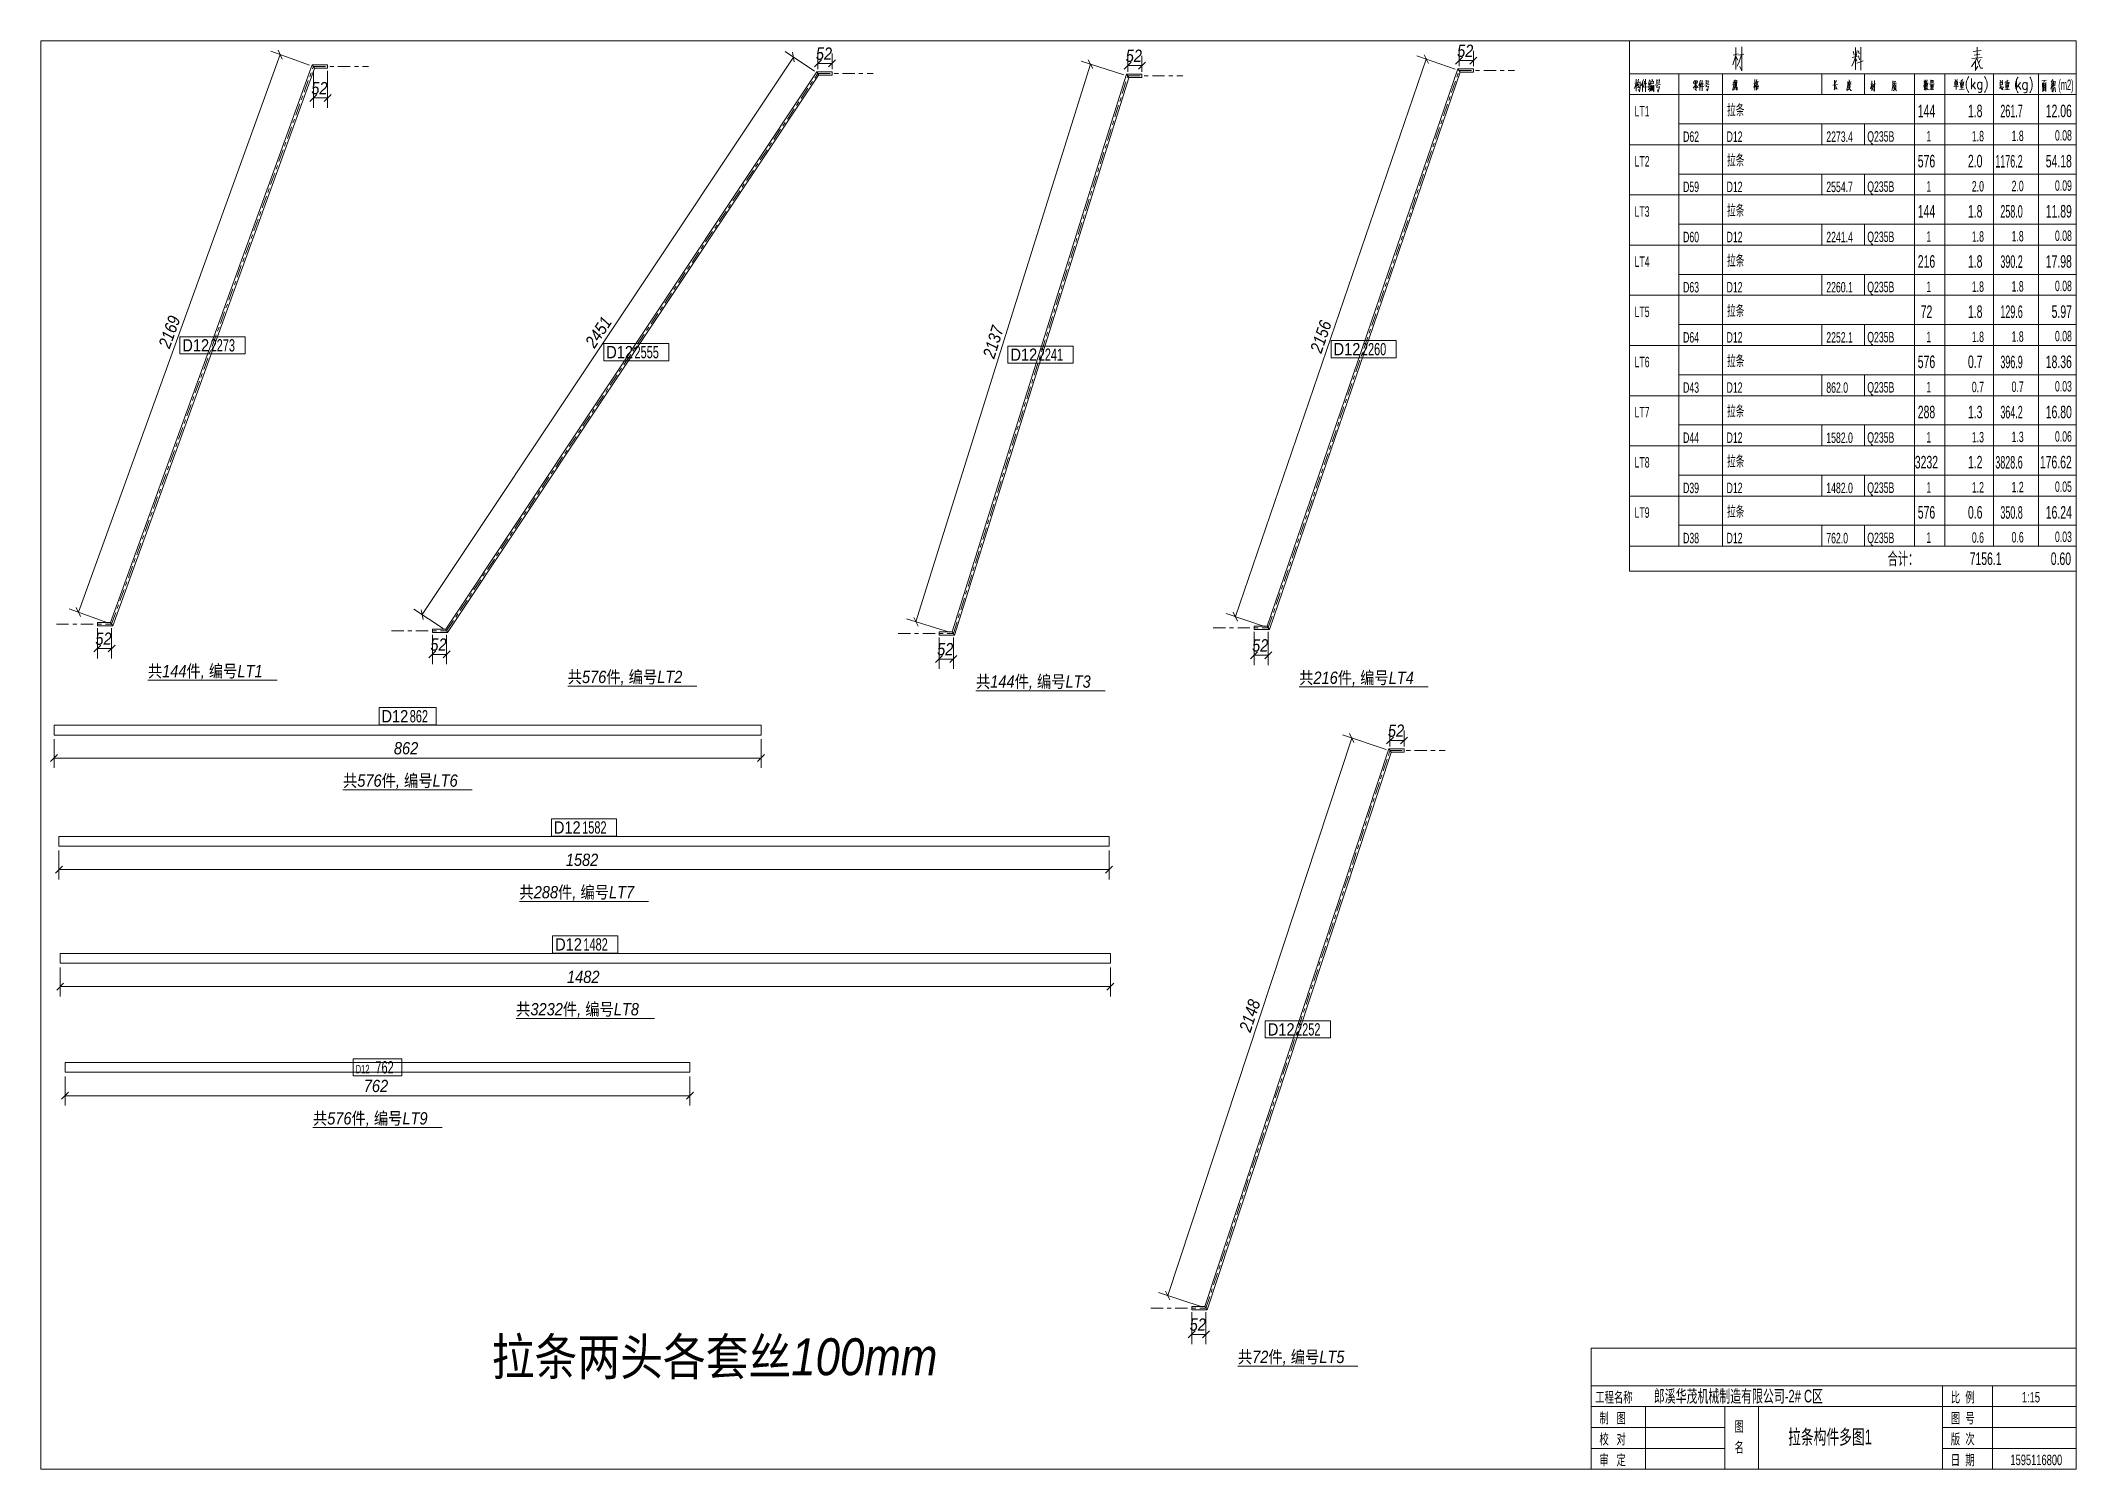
# Model space of a CAD drawing. Header units: millimetres. Extents: x 244 to 1338, y 137 to 547.
# Drawn here: x 243.6 to 740, y 198.5 to 547 of the extents above; entities that cross this region are included whole.
import ezdxf

# ---------------------------------------------------------------- set-up
doc = ezdxf.new("R2010")
doc.units = ezdxf.units.MM
doc.linetypes.add('XKITLINE00', pattern=[0])
doc.linetypes.add('XKITLINE03', pattern=[6, 3, -1, 1, -1])
for name, color, linetype, lineweight in [('DrawingSheet', 5, 'Continuous', 0), ('OtherObjectType', 1, 'Continuous', 0), ('Part', 2, 'Continuous', 0), ('PartMark', 3, 'Continuous', 0), ('Z-DIMENSIONS', 1, 'Continuous', 0)]:
    doc.layers.add(name, color=color, linetype=linetype, lineweight=lineweight)
doc.styles.add('Arial Italic', font='ariali.ttf')
doc.styles.add('Arial Narrow', font='arial.ttf')
doc.styles.add('romsim', font='arial.ttf')
doc.styles.add('宋体', font='arial.ttf')

msp = doc.modelspace()

# ---------------------------------------------------------------- texts
at = {"layer": 'OtherObjectType', "color": 4, "style": '宋体'}
for s, height, width, p in [('(m2)', 2.55, 0.51, (735.6, 534.95)), ('144', 3.06, 0.595, (701.33, 528.32)), ('1.8', 3.06, 0.595, (713.57, 528.32)), ('12.06', 3.06, 0.595, (732.54, 528.32)), ('576', 3.06, 0.595, (701.33, 516.08)), ('2.0', 3.06, 0.595, (713.57, 516.08)), ('54.18', 3.06, 0.595, (732.54, 516.08)), ('144', 3.06, 0.595, (701.33, 503.84)), ('1.8', 3.06, 0.595, (713.57, 503.84)), ('11.89', 3.06, 0.595, (732.54, 503.84)), ('216', 3.06, 0.595, (701.33, 491.6)), ('1.8', 3.06, 0.595, (713.57, 491.6)), ('17.98', 3.06, 0.595, (732.54, 491.6)), ('72', 3.06, 0.595, (702.04, 479.36)), ('1.8', 3.06, 0.595, (713.57, 479.36)), ('5.97', 3.06, 0.595, (733.97, 479.36)), ('576', 3.06, 0.595, (701.33, 467.12)), ('0.7', 3.06, 0.595, (713.57, 467.12)), ('18.36', 3.06, 0.595, (732.54, 467.12)), ('288', 3.06, 0.595, (701.33, 454.88)), ('1.3', 3.06, 0.595, (713.57, 454.88)), ('16.80', 3.06, 0.595, (732.54, 454.88)), ('3232', 3.06, 0.595, (700.61, 442.64)), ('1.2', 3.06, 0.595, (713.57, 442.64)), ('176.62', 3.06, 0.595, (731.11, 442.64)), ('576', 3.06, 0.595, (701.33, 430.4)), ('0.6', 3.06, 0.595, (713.57, 430.4)), ('16.24', 3.06, 0.595, (732.54, 430.4)), ('工程名称', 2.55, 0.6375, (622.68, 214.8)), ('比  例', 2.55, 0.6375, (709.38, 214.8)), ('制   图', 2.55, 0.6375, (623.7, 209.7)), ('图', 2.55, 0.6375, (656.65, 207.66)), ('图  号', 2.55, 0.6375, (709.38, 209.7)), ('校   对', 2.55, 0.6375, (623.7, 204.6)), ('名', 2.55, 0.6375, (656.65, 202.56)), ('版  次', 2.55, 0.6375, (709.38, 204.6)), ('审   定', 2.55, 0.6375, (623.7, 199.5)), ('日  期', 2.55, 0.6375, (709.38, 199.5))]:
    msp.add_text(s, height=height, dxfattribs=dict(at, width=width)).set_placement(p)
at = {"layer": 'OtherObjectType', "color": 7, "style": '宋体'}
for s, height, width, p in [('拉条', 2.55, 0.595, (654.81, 528.83)), ('LT1', 2.55, 0.595, (632.27, 528.52)), ('D62', 2.55, 0.595, (644.1, 522.3)), ('D12', 2.55, 0.595, (654.71, 522.3)), ('2273.4', 2.55, 0.595, (679.02, 522.29)), ('Q235B', 2.55, 0.595, (689.01, 522.35)), ('1', 2.55, 0.595, (703.42, 522.4)), ('1.8', 2.55, 0.595, (714.52, 522.43)), ('1.8', 2.55, 0.595, (724.21, 522.5)), ('0.08', 2.55, 0.595, (734.78, 522.61)), ('LT2', 2.55, 0.595, (632.27, 516.28)), ('拉条', 2.55, 0.595, (654.81, 516.59)), ('D59', 2.55, 0.595, (644.1, 510.06)), ('D12', 2.55, 0.595, (654.71, 510.06)), ('2554.7', 2.55, 0.595, (679.02, 510.05)), ('Q235B', 2.55, 0.595, (689.01, 510.11)), ('1', 2.55, 0.595, (703.42, 510.16)), ('2.0', 2.55, 0.595, (714.52, 510.19)), ('2.0', 2.55, 0.595, (724.21, 510.26)), ('0.09', 2.55, 0.595, (734.78, 510.37)), ('LT3', 2.55, 0.595, (632.27, 504.04)), ('拉条', 2.55, 0.595, (654.81, 504.35)), ('D60', 2.55, 0.595, (644.1, 497.82)), ('D12', 2.55, 0.595, (654.71, 497.82)), ('2241.4', 2.55, 0.595, (679.02, 497.81)), ('Q235B', 2.55, 0.595, (689.01, 497.87)), ('1', 2.55, 0.595, (703.42, 497.92)), ('1.8', 2.55, 0.595, (714.52, 497.95)), ('1.8', 2.55, 0.595, (724.21, 498.02)), ('0.08', 2.55, 0.595, (734.78, 498.13)), ('LT4', 2.55, 0.595, (632.27, 491.8)), ('拉条', 2.55, 0.595, (654.81, 492.11)), ('D63', 2.55, 0.595, (644.1, 485.58)), ('D12', 2.55, 0.595, (654.71, 485.58)), ('2260.1', 2.55, 0.595, (679.02, 485.57)), ('Q235B', 2.55, 0.595, (689.01, 485.63)), ('1', 2.55, 0.595, (703.42, 485.68)), ('1.8', 2.55, 0.595, (714.52, 485.71)), ('1.8', 2.55, 0.595, (724.21, 485.78)), ('0.08', 2.55, 0.595, (734.78, 485.89)), ('LT5', 2.55, 0.595, (632.27, 479.56)), ('拉条', 2.55, 0.595, (654.81, 479.87)), ('D64', 2.55, 0.595, (644.1, 473.34)), ('D12', 2.55, 0.595, (654.71, 473.34)), ('2252.1', 2.55, 0.595, (679.02, 473.33)), ('Q235B', 2.55, 0.595, (689.01, 473.39)), ('1', 2.55, 0.595, (703.42, 473.44)), ('1.8', 2.55, 0.595, (714.52, 473.47)), ('1.8', 2.55, 0.595, (724.21, 473.54)), ('0.08', 2.55, 0.595, (734.78, 473.65)), ('LT6', 2.55, 0.595, (632.27, 467.32)), ('拉条', 2.55, 0.595, (654.81, 467.63)), ('D43', 2.55, 0.595, (644.1, 461.1)), ('D12', 2.55, 0.595, (654.71, 461.1)), ('862.0', 2.55, 0.595, (679.02, 461.09)), ('Q235B', 2.55, 0.595, (689.01, 461.15)), ('1', 2.55, 0.595, (703.42, 461.2)), ('0.7', 2.55, 0.595, (714.52, 461.23)), ('0.7', 2.55, 0.595, (724.21, 461.3)), ('0.03', 2.55, 0.595, (734.78, 461.41)), ('LT7', 2.55, 0.595, (632.27, 455.08)), ('拉条', 2.55, 0.595, (654.81, 455.39)), ('0.06', 2.55, 0.595, (734.78, 449.17)), ('D44', 2.55, 0.595, (644.1, 448.86)), ('D12', 2.55, 0.595, (654.71, 448.86)), ('1582.0', 2.55, 0.595, (679.02, 448.85)), ('Q235B', 2.55, 0.595, (689.01, 448.91)), ('1', 2.55, 0.595, (703.42, 448.96)), ('1.3', 2.55, 0.595, (714.52, 448.99)), ('1.3', 2.55, 0.595, (724.21, 449.06)), ('LT8', 2.55, 0.595, (632.27, 442.84)), ('拉条', 2.55, 0.595, (654.81, 443.15)), ('D39', 2.55, 0.595, (644.1, 436.62)), ('D12', 2.55, 0.595, (654.71, 436.62)), ('1482.0', 2.55, 0.595, (679.02, 436.61)), ('Q235B', 2.55, 0.595, (689.01, 436.67)), ('1', 2.55, 0.595, (703.42, 436.72)), ('1.2', 2.55, 0.595, (714.52, 436.75)), ('1.2', 2.55, 0.595, (724.21, 436.82)), ('0.05', 2.55, 0.595, (734.78, 436.93)), ('LT9', 2.55, 0.595, (632.27, 430.6)), ('拉条', 2.55, 0.595, (654.81, 430.91)), ('D38', 2.55, 0.595, (644.1, 424.38)), ('D12', 2.55, 0.595, (654.71, 424.38)), ('762.0', 2.55, 0.595, (679.02, 424.37)), ('Q235B', 2.55, 0.595, (689.01, 424.43)), ('1', 2.55, 0.595, (703.42, 424.48)), ('0.6', 2.55, 0.595, (714.52, 424.51)), ('0.6', 2.55, 0.595, (724.21, 424.58)), ('0.03', 2.55, 0.595, (734.78, 424.69)), ('合计：', 3.06, 0.595, (693.98, 419.08)), ('郎溪华茂机械制造有限公司-2# C区', 3.06, 0.6375, (636.96, 214.8)), ('1:15', 2.55, 0.6375, (726.72, 214.8)), ('拉条构件多图1', 3.57, 0.6375, (669.73, 204.6)), ('1595116800', 2.55, 0.6375, (723.92, 199.5))]:
    msp.add_text(s, height=height, dxfattribs=dict(at, width=width)).set_placement(p)
at = {"layer": 'OtherObjectType', "color": 6}
for s, height, style, width, p in [('261.7', 3.06, '宋体', 0.51, (721.47, 528.29)), ('1176.2', 3.06, '宋体', 0.51, (720.24, 516.05)), ('258.0', 3.06, '宋体', 0.51, (721.47, 503.81)), ('390.2', 3.06, '宋体', 0.51, (721.47, 491.57)), ('129.6', 3.06, '宋体', 0.51, (721.47, 479.33)), ('396.9', 3.06, '宋体', 0.51, (721.47, 467.09)), ('364.2', 3.06, '宋体', 0.51, (721.47, 454.85)), ('3828.6', 3.06, '宋体', 0.51, (720.24, 442.61)), ('350.8', 3.06, '宋体', 0.51, (721.47, 430.37)), ('7156.1', 3.06, '宋体', 0.595, (713.98, 419.08)), ('0.60', 3.06, '宋体', 0.595, (733.76, 419.08)), ('共144件, 编号LT1', 3, 'Arial Italic', 0.85, (269.72, 391.71)), ('共576件, 编号LT2', 3, 'Arial Italic', 0.85, (372.09, 390.28)), ('共144件, 编号LT3', 3, 'Arial Italic', 0.85, (471.66, 389.15)), ('共216件, 编号LT4', 3, 'Arial Italic', 0.85, (550.47, 390.08)), ('共576件, 编号LT6', 3, 'Arial Italic', 0.85, (317.3, 364.99)), ('共288件, 编号LT7', 3, 'Arial Italic', 0.85, (360.33, 337.77)), ('共3232件, 编号LT8', 3, 'Arial Italic', 0.85, (359.52, 309.22)), ('共576件, 编号LT9', 3, 'Arial Italic', 0.85, (309.96, 282.6)), ('拉条两头各套丝100mm', 9, 'Arial Italic', 0.85, (353.57, 221.44)), ('共72件, 编号LT5', 3, 'Arial Italic', 0.85, (535.53, 224.4))]:
    msp.add_text(s, height=height, dxfattribs=dict(at, style=style, width=width)).set_placement(p)
at = {"layer": 'PartMark', "color": 3}
for s, height, style, width, p in [('D12', 3, 'Arial Narrow', 0.85, (278.12, 471.17)), ('2273', 3, 'romsim', 0.6375, (285.02, 471.17)), ('D12', 3, 'Arial Narrow', 0.85, (381.49, 469.51)), ('2555', 3, 'romsim', 0.6375, (388.39, 469.51)), ('D12', 3, 'Arial Narrow', 0.85, (480.06, 468.89)), ('2241', 3, 'romsim', 0.6375, (486.96, 468.89)), ('D12', 3, 'Arial Narrow', 0.85, (558.87, 470.24)), ('2260', 3, 'romsim', 0.6375, (565.77, 470.24)), ('D12', 3, 'Arial Narrow', 0.85, (326.68, 380.69)), ('862', 3, 'romsim', 0.6375, (333.58, 380.69)), ('D12', 3, 'Arial Narrow', 0.85, (368.73, 353.56)), ('1582', 3, 'romsim', 0.6375, (375.63, 353.56)), ('D12', 3, 'Arial Narrow', 0.85, (369.03, 325.03)), ('1482', 3, 'romsim', 0.6375, (375.93, 325.03)), ('D12', 3, 'Arial Narrow', 0.85, (542.82, 304.3)), ('2252', 3, 'romsim', 0.6375, (549.72, 304.3)), ('762', 3, 'romsim', 0.6375, (325.21, 295.04)), ('D12', 2.1, 'romsim', 0.6375, (320.36, 295.04))]:
    msp.add_text(s, height=height, dxfattribs=dict(at, style=style, width=width)).set_placement(p)
at = {"layer": 'Z-DIMENSIONS', "color": 3, "style": 'Arial Italic', "width": 0.85}
for s, p in [('52', (588.99, 543.02)), ('52', (432.61, 542.33)), ('52', (508.18, 541.82)), ('52', (309.57, 533.91)), ('52', (256.91, 399.61)), ('52', (338.61, 398.18)), ('52', (462.18, 397.05)), ('52', (538.99, 397.98)), ('52', (572.11, 377.17)), ('862', (329.71, 372.89)), ('1582', (371.63, 345.67)), ('1482', (371.93, 317.12)), ('762', (322.37, 290.5)), ('52', (523.78, 232.3))]:
    msp.add_text(s, height=3, dxfattribs=at).set_placement(p)
for s, rotation, p in [('2169', 70.1128, (275.02, 471.72)), ('2451', 56.3504, (378.64, 471.78)), ('2137', 72.6339, (476.11, 469.26)), ('2156', 71.1098, (555.89, 470.57)), ('2148', 71.74, (538.6, 304.93))]:
    msp.add_text(s, height=3, rotation=rotation, dxfattribs=at).set_placement(p)

# ---------------------------------------------------------------- linework, layer by layer
at = {"layer": 'DrawingSheet', "color": 5, "linetype": 'XKITLINE00', "lineweight": 0}
for p, q in [((739.98, 546.98), (243.58, 546.98)), ((243.58, 546.98), (243.58, 198.48)), ((739.98, 198.48), (739.98, 546.98)), ((243.58, 198.48), (739.98, 198.48))]:
    msp.add_line(p, q, dxfattribs=at)
at = {"layer": 'OtherObjectType', "color": 6, "linetype": 'XKITLINE00', "lineweight": 0}
for p, q in [((631.05, 546.98), (631.05, 533.83)), ((631.05, 538.93), (739.98, 538.93)), ((643.08, 538.93), (643.08, 533.83)), ((653.69, 538.93), (653.69, 533.83)), ((677.97, 538.93), (677.97, 533.83)), ((688.37, 538.93), (688.37, 533.83)), ((700.51, 538.93), (700.51, 533.83)), ((707.96, 538.93), (707.96, 533.83)), ((719.79, 538.93), (719.79, 533.83)), ((730.8, 538.93), (730.8, 533.83)), ((631.05, 533.83), (631.05, 526.69)), ((739.98, 533.83), (631.05, 533.83)), ((643.08, 533.83), (643.08, 526.69)), ((653.69, 533.83), (653.69, 526.69)), ((700.51, 533.83), (700.51, 526.69)), ((707.96, 533.83), (707.96, 526.69)), ((719.79, 533.83), (719.79, 526.69)), ((730.8, 533.83), (730.8, 526.69)), ((631.05, 526.69), (631.05, 521.59)), ((643.08, 526.69), (643.08, 521.59)), ((643.08, 526.69), (739.98, 526.69)), ((653.69, 526.69), (653.69, 521.59)), ((677.97, 526.69), (677.97, 521.59)), ((688.37, 526.69), (688.37, 521.59)), ((700.51, 526.69), (700.51, 521.59)), ((707.96, 526.69), (707.96, 521.59)), ((719.79, 526.69), (719.79, 521.59)), ((730.8, 526.69), (730.8, 521.59)), ((631.05, 521.59), (631.05, 514.45)), ((739.98, 521.59), (631.05, 521.59)), ((643.08, 521.59), (739.98, 521.59)), ((643.08, 521.59), (643.08, 514.45)), ((653.69, 521.59), (653.69, 514.45)), ((700.51, 521.59), (700.51, 514.45)), ((707.96, 521.59), (707.96, 514.45)), ((719.79, 521.59), (719.79, 514.45)), ((730.8, 521.59), (730.8, 514.45)), ((631.05, 514.45), (631.05, 509.35)), ((643.08, 514.45), (643.08, 509.35)), ((643.08, 514.45), (739.98, 514.45)), ((653.69, 514.45), (653.69, 509.35)), ((677.97, 514.45), (677.97, 509.35)), ((688.37, 514.45), (688.37, 509.35)), ((700.51, 514.45), (700.51, 509.35)), ((707.96, 514.45), (707.96, 509.35)), ((719.79, 514.45), (719.79, 509.35)), ((730.8, 514.45), (730.8, 509.35)), ((631.05, 509.35), (631.05, 502.21)), ((739.98, 509.35), (631.05, 509.35)), ((643.08, 509.35), (739.98, 509.35)), ((643.08, 509.35), (643.08, 502.21)), ((653.69, 509.35), (653.69, 502.21)), ((700.51, 509.35), (700.51, 502.21)), ((707.96, 509.35), (707.96, 502.21)), ((719.79, 509.35), (719.79, 502.21)), ((730.8, 509.35), (730.8, 502.21)), ((631.05, 502.21), (631.05, 497.11)), ((643.08, 502.21), (643.08, 497.11)), ((643.08, 502.21), (739.98, 502.21)), ((653.69, 502.21), (653.69, 497.11)), ((677.97, 502.21), (677.97, 497.11)), ((688.37, 502.21), (688.37, 497.11)), ((700.51, 502.21), (700.51, 497.11)), ((707.96, 502.21), (707.96, 497.11)), ((719.79, 502.21), (719.79, 497.11)), ((730.8, 502.21), (730.8, 497.11)), ((631.05, 497.11), (631.05, 489.97)), ((739.98, 497.11), (631.05, 497.11)), ((643.08, 497.11), (739.98, 497.11)), ((643.08, 497.11), (643.08, 489.97)), ((653.69, 497.11), (653.69, 489.97)), ((700.51, 497.11), (700.51, 489.97)), ((707.96, 497.11), (707.96, 489.97)), ((719.79, 497.11), (719.79, 489.97)), ((730.8, 497.11), (730.8, 489.97)), ((631.05, 489.97), (631.05, 484.87)), ((643.08, 489.97), (643.08, 484.87)), ((643.08, 489.97), (739.98, 489.97)), ((653.69, 489.97), (653.69, 484.87)), ((677.97, 489.97), (677.97, 484.87)), ((688.37, 489.97), (688.37, 484.87)), ((700.51, 489.97), (700.51, 484.87)), ((707.96, 489.97), (707.96, 484.87)), ((719.79, 489.97), (719.79, 484.87)), ((730.8, 489.97), (730.8, 484.87)), ((631.05, 484.87), (631.05, 477.73)), ((739.98, 484.87), (631.05, 484.87)), ((643.08, 484.87), (739.98, 484.87)), ((643.08, 484.87), (643.08, 477.73)), ((653.69, 484.87), (653.69, 477.73)), ((700.51, 484.87), (700.51, 477.73)), ((707.96, 484.87), (707.96, 477.73)), ((719.79, 484.87), (719.79, 477.73)), ((730.8, 484.87), (730.8, 477.73)), ((631.05, 477.73), (631.05, 472.63)), ((643.08, 477.73), (643.08, 472.63)), ((643.08, 477.73), (739.98, 477.73)), ((653.69, 477.73), (653.69, 472.63)), ((677.97, 477.73), (677.97, 472.63)), ((688.37, 477.73), (688.37, 472.63)), ((700.51, 477.73), (700.51, 472.63)), ((707.96, 477.73), (707.96, 472.63)), ((719.79, 477.73), (719.79, 472.63)), ((730.8, 477.73), (730.8, 472.63)), ((631.05, 472.63), (631.05, 465.49)), ((739.98, 472.63), (631.05, 472.63)), ((643.08, 472.63), (739.98, 472.63)), ((643.08, 472.63), (643.08, 465.49)), ((653.69, 472.63), (653.69, 465.49)), ((700.51, 472.63), (700.51, 465.49)), ((707.96, 472.63), (707.96, 465.49)), ((719.79, 472.63), (719.79, 465.49)), ((730.8, 472.63), (730.8, 465.49)), ((631.05, 465.49), (631.05, 460.39)), ((643.08, 465.49), (643.08, 460.39)), ((643.08, 465.49), (739.98, 465.49)), ((653.69, 465.49), (653.69, 460.39)), ((677.97, 465.49), (677.97, 460.39)), ((688.37, 465.49), (688.37, 460.39)), ((700.51, 465.49), (700.51, 460.39)), ((707.96, 465.49), (707.96, 460.39)), ((719.79, 465.49), (719.79, 460.39)), ((730.8, 465.49), (730.8, 460.39)), ((631.05, 460.39), (631.05, 453.25)), ((739.98, 460.39), (631.05, 460.39)), ((643.08, 460.39), (739.98, 460.39)), ((643.08, 460.39), (643.08, 453.25)), ((653.69, 460.39), (653.69, 453.25)), ((700.51, 460.39), (700.51, 453.25)), ((707.96, 460.39), (707.96, 453.25)), ((719.79, 460.39), (719.79, 453.25)), ((730.8, 460.39), (730.8, 453.25)), ((631.05, 453.25), (631.05, 448.15)), ((643.08, 453.25), (643.08, 448.15)), ((643.08, 453.25), (739.98, 453.25)), ((653.69, 453.25), (653.69, 448.15)), ((677.97, 453.25), (677.97, 448.15)), ((688.37, 453.25), (688.37, 448.15)), ((700.51, 453.25), (700.51, 448.15)), ((707.96, 453.25), (707.96, 448.15)), ((719.79, 453.25), (719.79, 448.15)), ((730.8, 453.25), (730.8, 448.15)), ((631.05, 448.15), (631.05, 441.01)), ((739.98, 448.15), (631.05, 448.15)), ((643.08, 448.15), (739.98, 448.15)), ((643.08, 448.15), (643.08, 441.01)), ((653.69, 448.15), (653.69, 441.01)), ((700.51, 448.15), (700.51, 441.01)), ((707.96, 448.15), (707.96, 441.01)), ((719.79, 448.15), (719.79, 441.01)), ((730.8, 448.15), (730.8, 441.01)), ((631.05, 441.01), (631.05, 435.91)), ((643.08, 441.01), (643.08, 435.91)), ((643.08, 441.01), (739.98, 441.01)), ((653.69, 441.01), (653.69, 435.91)), ((677.97, 441.01), (677.97, 435.91)), ((688.37, 441.01), (688.37, 435.91)), ((700.51, 441.01), (700.51, 435.91)), ((707.96, 441.01), (707.96, 435.91)), ((719.79, 441.01), (719.79, 435.91)), ((730.8, 441.01), (730.8, 435.91)), ((631.05, 435.91), (631.05, 428.77)), ((739.98, 435.91), (631.05, 435.91)), ((643.08, 435.91), (739.98, 435.91)), ((643.08, 435.91), (643.08, 428.77)), ((653.69, 435.91), (653.69, 428.77)), ((700.51, 435.91), (700.51, 428.77)), ((707.96, 435.91), (707.96, 428.77)), ((719.79, 435.91), (719.79, 428.77)), ((730.8, 435.91), (730.8, 428.77)), ((631.05, 428.77), (631.05, 423.67)), ((643.08, 428.77), (643.08, 423.67)), ((643.08, 428.77), (739.98, 428.77)), ((653.69, 428.77), (653.69, 423.67)), ((677.97, 428.77), (677.97, 423.67)), ((688.37, 428.77), (688.37, 423.67)), ((700.51, 428.77), (700.51, 423.67)), ((707.96, 428.77), (707.96, 423.67)), ((719.79, 428.77), (719.79, 423.67)), ((730.8, 428.77), (730.8, 423.67)), ((631.05, 423.67), (631.05, 417.55)), ((631.05, 423.67), (739.98, 423.67)), ((643.08, 423.67), (739.98, 423.67)), ((631.05, 417.55), (739.98, 417.55)), ((269.72, 390.96), (301.21, 390.96)), ((372.09, 389.53), (403.58, 389.53)), ((471.66, 388.4), (503.15, 388.4)), ((550.47, 389.33), (581.96, 389.33)), ((317.3, 364.24), (348.79, 364.24)), ((360.33, 337.02), (391.82, 337.02)), ((359.52, 308.47), (393.23, 308.47)), ((309.96, 281.85), (341.45, 281.85)), ((535.53, 223.65), (564.8, 223.65))]:
    msp.add_line(p, q, dxfattribs=at)
at = {"layer": 'OtherObjectType', "color": 2, "linetype": 'XKITLINE00', "lineweight": 0}
for p, q in [((656.24, 541.1), (656.98, 543.49)), ((657.5, 543.76), (656.32, 543.49)), ((656.98, 539.96), (656.98, 545.34)), ((657.43, 542.23), (656.98, 543.12)), ((657.75, 541.86), (657.28, 540.77)), ((657.65, 543.44), (658.88, 543.69)), ((658.31, 543.56), (657.75, 541.86)), ((658.41, 545.51), (658.41, 539.64)), ((685.7, 541.79), (685.26, 540.77)), ((685.36, 542.92), (686.64, 543.17)), ((685.6, 544.45), (685.8, 543.49)), ((686.12, 543.05), (685.7, 541.79)), ((686.12, 545.34), (686.12, 539.89)), ((686.12, 542.8), (686.49, 541.98)), ((686.54, 544.58), (686.27, 543.12)), ((686.44, 541.54), (688.02, 542.11)), ((686.84, 544.5), (687.06, 543.76)), ((686.84, 543.32), (687.11, 542.35)), ((687.45, 539.76), (687.45, 545.39)), ((715.21, 541.79), (714.4, 540.58)), ((717.06, 542.92), (714.55, 542.6)), ((714.87, 544.33), (716.77, 544.58)), ((715.11, 543.49), (716.5, 543.69)), ((715.73, 542.72), (715.21, 541.79)), ((715.41, 541.98), (715.41, 539.84)), ((715.73, 542.6), (716.59, 540.26)), ((715.78, 545.39), (715.78, 542.8)), ((716.62, 542.43), (716.15, 541.47)), ((658.41, 539.64), (657.9, 540.65)), ((715.31, 539.69), (715.98, 540.77)), ((716.59, 540.26), (717.16, 540.26)), ((621.66, 228.06), (739.98, 228.06)), ((621.66, 228.06), (621.66, 198.48)), ((739.98, 228.06), (739.98, 198.48)), ((621.66, 198.48), (739.98, 198.48))]:
    msp.add_line(p, q, dxfattribs=at)
at = {"layer": 'OtherObjectType', "color": 4, "linetype": 'XKITLINE00', "lineweight": 0}
for p, q in [((632.27, 535.33), (632.68, 536.61)), ((632.96, 536.74), (632.32, 536.61)), ((632.68, 537.61), (632.68, 534.65)), ((632.68, 536.33), (632.88, 536.07)), ((632.91, 536), (633.08, 536.68)), ((633.03, 535.52), (633.26, 536.4)), ((633.08, 536.68), (633.24, 537.61)), ((633.08, 536.71), (633.67, 536.84)), ((633.67, 536.97), (633.59, 535.46)), ((634.43, 537.55), (633.9, 536)), ((634.23, 536.91), (634.23, 534.57)), ((634.61, 536.43), (634.44, 535.82)), ((634.67, 537.14), (634.61, 536.43)), ((634.62, 536.43), (635.28, 536.53)), ((634.94, 537.58), (634.94, 534.47)), ((635.61, 536.26), (635.94, 536.43)), ((635.94, 537.42), (635.66, 536.3)), ((636.04, 536.68), (635.66, 535.62)), ((636.27, 537.25), (636.22, 535.85)), ((636.88, 536.53), (636.24, 536.43)), ((636.27, 534.68), (636.24, 536.13)), ((636.27, 536.97), (636.85, 537.07)), ((636.52, 537.58), (636.66, 537.19)), ((636.88, 537.14), (636.83, 536.53)), ((636.98, 536.13), (636.93, 534.54)), ((637.31, 536.17), (638.62, 536.3)), ((637.68, 537.55), (637.68, 536.46)), ((637.68, 537.28), (638.29, 537.4)), ((638.34, 536.68), (637.68, 536.61)), ((637.78, 536.2), (637.68, 535.62)), ((638.34, 537.48), (638.29, 536.68)), ((646.75, 537.08), (646.67, 536.55)), ((646.73, 536.92), (647.64, 537.05)), ((646.81, 536.65), (647.05, 536.72)), ((646.81, 536.41), (647.05, 536.45)), ((646.83, 537.19), (647.51, 537.31)), ((647.19, 536.36), (646.91, 535.85)), ((647.16, 537.23), (647.16, 536.44)), ((647.16, 536.26), (647.67, 535.57)), ((647.28, 536.72), (647.51, 536.77)), ((647.28, 536.45), (647.51, 536.52)), ((647.65, 537.13), (647.57, 536.72)), ((648.36, 537.33), (647.93, 536.04)), ((648.2, 536.8), (648.2, 534.86)), ((648.47, 536.69), (648.41, 536.1)), ((648.54, 536.41), (649.09, 536.49)), ((648.79, 537.36), (648.79, 534.78)), ((649.38, 536.17), (650.47, 536.29)), ((649.69, 537.33), (649.69, 536.44)), ((649.69, 537.11), (650.22, 537.16)), ((650.24, 536.6), (649.69, 536.55)), ((649.78, 536.21), (649.69, 535.73)), ((650.24, 537.28), (650.2, 536.6)), ((656.7, 536.3), (656.17, 536.2)), ((656.22, 536.69), (656.67, 536.77)), ((656.47, 536.18), (656.34, 535.42)), ((656.52, 537.26), (656.47, 536.18)), ((656.78, 537.4), (656.78, 535.9)), ((657.19, 537.25), (656.78, 537.2)), ((657, 536.87), (656.88, 535.85)), ((657.16, 535.9), (657.19, 537.37)), ((661.6, 536.56), (661.31, 535.54)), ((661.36, 536.56), (661.78, 536.68)), ((661.6, 537.48), (661.6, 534.98)), ((661.6, 537.4), (661.6, 534.95)), ((661.6, 536.4), (661.75, 536.05)), ((662.01, 536.21), (661.7, 535.7)), ((662.05, 537.48), (661.83, 536.53)), ((661.95, 536.97), (662.34, 537.07)), ((661.98, 536.76), (662.41, 535.89)), ((662.13, 536.49), (662.01, 536.21)), ((662.38, 537.12), (662.13, 536.49)), ((680.62, 536.16), (681.79, 536.33)), ((681, 537.35), (681, 535.09)), ((681.29, 536.87), (681, 536.47)), ((681.16, 536.21), (681.56, 535.17)), ((681.49, 537.28), (681.29, 536.87)), ((684.24, 536.19), (684.11, 535.34)), ((684.27, 537.07), (684.24, 536.19)), ((684.27, 536.84), (685.11, 536.98)), ((684.29, 536.39), (685.11, 536.49)), ((684.5, 536.84), (684.5, 536)), ((684.5, 536.08), (684.85, 536.13)), ((684.57, 537.46), (684.67, 537)), ((684.8, 536.13), (684.82, 536.87)), ((689.8, 535.28), (690.15, 536.35)), ((690.38, 536.47), (689.85, 536.35)), ((690.15, 534.77), (690.15, 537.18)), ((690.33, 535.79), (690.15, 536.19)), ((690.42, 536.32), (690.98, 536.43)), ((690.72, 536.28), (690.47, 535.53)), ((690.77, 537.26), (690.77, 534.64)), ((695.26, 536.16), (695.2, 535.48)), ((695.28, 537.18), (695.26, 536.16)), ((696, 537.14), (695.28, 536.9)), ((695.33, 536.43), (696.17, 536.63)), ((695.46, 536.24), (695.46, 535.32)), ((695.95, 536.16), (695.46, 536.04)), ((695.69, 536.11), (695.71, 536.94)), ((695.99, 536.3), (695.95, 535.28)), ((703.1, 536.69), (702.75, 535.93)), ((702.82, 536.66), (703.43, 536.77)), ((702.9, 537.22), (703, 536.82)), ((703.1, 537.45), (703.1, 536.15)), ((703.1, 536.63), (703.35, 536.26)), ((703.31, 537.3), (703.23, 536.74)), ((703.46, 536.58), (703.35, 536.05)), ((703.4, 536.26), (703.74, 535.06)), ((703.53, 536.92), (703.46, 536.58)), ((703.46, 536.58), (703.87, 536.66)), ((703.58, 537.45), (703.53, 536.92)), ((703.69, 536.63), (703.63, 535.9)), ((704.15, 536.41), (705.32, 536.49)), ((704.48, 536.3), (704.48, 535.54)), ((704.48, 536.15), (705.09, 536.21)), ((704.5, 537.42), (704.5, 536.61)), ((704.5, 537.25), (705.09, 537.3)), ((704.5, 536.97), (705.01, 537.02)), ((705.09, 536.77), (704.5, 536.72)), ((704.78, 536.18), (704.78, 535.06)), ((705.11, 537.37), (705.07, 536.77)), ((705.11, 536.3), (705.07, 535.67)), ((710.39, 537.02), (710.39, 536.03)), ((711.04, 536.97), (710.39, 536.87)), ((710.39, 536.11), (711.07, 536.19)), ((710.46, 537.53), (710.61, 537.05)), ((710.48, 536.54), (710.95, 536.59)), ((710.72, 535.04), (710.72, 536.9)), ((710.95, 537.54), (710.77, 536.97)), ((711.05, 537.02), (711, 536.19)), ((711.5, 536.79), (712.68, 536.97)), ((712.1, 537.26), (711.73, 537.1)), ((711.74, 536.66), (711.79, 535.7)), ((711.78, 536.54), (712.45, 536.62)), ((711.83, 536.19), (712.34, 536.26)), ((712.35, 537.49), (712.1, 537.26)), ((712.1, 537.26), (712.1, 535.16)), ((712.48, 536.77), (712.42, 535.98)), ((713.24, 537.13), (713.14, 536.52)), ((713.14, 536.52), (713.14, 536.05)), ((713.42, 537.61), (713.24, 537.13)), ((713.6, 537.99), (713.42, 537.61)), ((713.78, 538.22), (713.6, 537.99)), ((714.42, 537.74), (714.42, 535.19)), ((715.33, 536.89), (714.42, 535.67)), ((714.79, 536.16), (715.41, 535.19)), ((715.97, 536.52), (715.87, 536.16)), ((715.87, 536.16), (715.87, 535.91)), ((716.15, 536.77), (715.97, 536.52)), ((716.33, 536.89), (716.15, 536.77)), ((716.6, 536.89), (716.33, 536.89)), ((716.78, 536.77), (716.6, 536.89)), ((716.96, 536.52), (716.78, 536.77)), ((716.96, 536.89), (716.96, 534.94)), ((717.6, 538.22), (717.78, 537.99)), ((717.78, 537.99), (717.96, 537.61)), ((717.96, 537.61), (718.14, 537.13)), ((718.14, 537.13), (718.24, 536.52)), ((718.24, 536.52), (718.24, 536.05)), ((721.42, 537.34), (721.58, 536.95)), ((721.44, 536.83), (721.44, 536.01)), ((721.44, 536.72), (722, 536.8)), ((721.96, 536.27), (721.44, 536.19)), ((721.95, 537.36), (721.81, 536.8)), ((722, 536.87), (721.95, 536.27)), ((722.52, 536.68), (723.69, 536.87)), ((723.13, 537.16), (722.75, 537)), ((722.77, 536.55), (722.82, 535.6)), ((722.79, 536.44), (723.46, 536.52)), ((722.85, 536.09), (723.36, 536.16)), ((723.38, 537.39), (723.13, 537.16)), ((723.13, 537.16), (723.13, 535.06)), ((723.51, 536.67), (723.44, 535.88)), ((725.27, 537.03), (725.19, 536.42)), ((725.19, 536.42), (725.19, 535.94)), ((725.45, 537.51), (725.27, 537.03)), ((725.43, 537.64), (725.43, 535.09)), ((726.36, 536.78), (725.43, 535.57)), ((725.65, 537.89), (725.45, 537.51)), ((725.83, 538.12), (725.65, 537.89)), ((726.98, 536.42), (726.9, 536.06)), ((727.16, 536.67), (726.98, 536.42)), ((727.34, 536.78), (727.16, 536.67)), ((727.62, 536.78), (727.34, 536.78)), ((727.8, 536.67), (727.62, 536.78)), ((727.98, 536.42), (727.8, 536.67)), ((727.98, 536.78), (727.98, 534.84)), ((728.63, 538.12), (728.81, 537.89)), ((728.81, 537.89), (728.99, 537.51)), ((728.99, 537.51), (729.17, 537.03)), ((729.17, 537.03), (729.25, 536.42)), ((729.25, 536.42), (729.25, 535.94)), ((732.71, 537.34), (731.62, 537.17)), ((731.77, 536.72), (731.79, 534.54)), ((732.57, 536.56), (731.77, 536.43)), ((732.02, 536.46), (732.02, 534.86)), ((732.08, 536.49), (732.17, 537.28)), ((732.31, 536.49), (732.29, 534.9)), ((732.52, 534.57), (732.59, 536.75)), ((733.83, 536.39), (734.33, 536.53)), ((734.29, 537.5), (733.89, 536.89)), ((734.12, 536.39), (733.97, 535.78)), ((734.12, 537.14), (734.12, 534.47)), ((734.12, 536.21), (734.31, 535.81)), ((734.43, 537.17), (734.43, 535.81)), ((734.43, 536.92), (734.81, 537.04)), ((734.83, 537.11), (734.79, 536.04)), ((633.36, 535.62), (632.96, 535.49)), ((633.49, 534.54), (633.24, 535.08)), ((633.46, 535.39), (633.29, 535.85)), ((633.59, 535.46), (633.49, 534.54)), ((634.39, 535.62), (635.38, 535.75)), ((636.04, 535.85), (635.61, 535.59)), ((635.61, 535.01), (636.04, 535.46)), ((636.12, 535.26), (635.89, 534.62)), ((636.22, 535.85), (636.12, 535.26)), ((636.27, 535.97), (636.94, 536.07)), ((636.42, 535.42), (636.83, 535.49)), ((636.5, 535.97), (636.5, 534.85)), ((636.7, 534.85), (636.73, 536.03)), ((636.93, 534.54), (636.83, 534.82)), ((638.34, 535.72), (637.64, 535.59)), ((638.06, 534.44), (637.83, 534.98)), ((638.36, 535.82), (638.06, 534.44)), ((646.91, 535.85), (646.55, 535.39)), ((646.98, 535.48), (647.37, 535.57)), ((647, 535.22), (647.34, 534.83)), ((647.08, 535.93), (647.21, 535.68)), ((647.42, 535.62), (647.14, 535.06)), ((647.67, 535.57), (647.75, 535.57)), ((648.41, 536.1), (648.29, 535.59)), ((648.35, 535.73), (649.17, 535.85)), ((650.24, 535.81), (649.66, 535.7)), ((650.01, 534.74), (649.83, 535.19)), ((650.27, 535.9), (650.01, 534.74)), ((656.34, 535.42), (656.14, 534.91)), ((656.67, 535.26), (656.4, 534.95)), ((656.44, 536), (656.65, 535.52)), ((656.88, 535.85), (656.67, 535.26)), ((657.01, 536.05), (657.01, 535.14)), ((657.01, 535.14), (657.08, 535.03)), ((657.08, 535.03), (657.32, 535.03)), ((657.32, 535.03), (657.31, 535.62)), ((661.96, 535.89), (661.96, 534.95)), ((661.96, 535.77), (662.33, 535.82)), ((661.96, 535.14), (662.34, 535.21)), ((662.33, 535.9), (662.31, 535.21)), ((662.41, 535.89), (662.57, 535.89)), ((681.29, 535.52), (680.93, 535.01)), ((681.56, 535.17), (681.79, 535.21)), ((684.11, 535.34), (683.94, 534.89)), ((684.12, 534.85), (684.65, 535.32)), ((684.44, 535.8), (684.86, 535.88)), ((684.44, 535.65), (685.03, 534.85)), ((684.65, 535.32), (684.78, 535.57)), ((684.78, 535.57), (684.88, 535.96)), ((685.03, 534.85), (685.16, 534.85)), ((690.47, 535.53), (690.26, 535.05)), ((690.77, 534.64), (690.54, 535.09)), ((695.2, 535.48), (695.03, 534.81)), ((695.54, 534.97), (695.31, 534.72)), ((695.66, 535.32), (695.54, 534.97)), ((695.72, 535.83), (695.66, 535.32)), ((695.76, 535.32), (696.13, 534.76)), ((702.82, 535.75), (703.25, 535.9)), ((703.07, 535.23), (702.87, 535)), ((703.08, 536.1), (702.95, 535.51)), ((702.95, 535.51), (703.31, 535.23)), ((703.2, 535.57), (703.07, 535.23)), ((703.28, 536.07), (703.2, 535.57)), ((703.51, 535.39), (703.25, 534.95)), ((703.63, 535.9), (703.51, 535.39)), ((703.74, 535.06), (703.92, 535.06)), ((704.22, 535), (705.24, 535.08)), ((704.42, 535.34), (705.09, 535.39)), ((705.09, 535.67), (704.48, 535.62)), ((704.56, 535.9), (704.97, 535.93)), ((710.1, 535.78), (711.28, 535.91)), ((712.68, 535.19), (711.53, 535.08)), ((712.42, 535.55), (711.78, 535.47)), ((712.5, 535.95), (711.79, 535.87)), ((713.14, 536.05), (713.24, 535.44)), ((713.24, 535.44), (713.42, 534.94)), ((713.42, 534.94), (713.6, 534.58)), ((713.6, 534.58), (713.78, 534.34)), ((715.87, 535.91), (715.97, 535.55)), ((715.97, 535.55), (716.15, 535.31)), ((716.15, 535.31), (716.33, 535.19)), ((716.33, 534.34), (716.15, 534.47)), ((716.33, 535.19), (716.6, 535.19)), ((716.6, 534.34), (716.33, 534.34)), ((716.6, 535.19), (716.78, 535.31)), ((716.78, 534.47), (716.6, 534.34)), ((716.78, 535.31), (716.96, 535.55)), ((716.88, 534.58), (716.78, 534.47)), ((716.96, 534.94), (716.88, 534.58)), ((717.78, 534.58), (717.6, 534.34)), ((717.96, 534.94), (717.78, 534.58)), ((718.14, 535.44), (717.96, 534.94)), ((718.24, 536.05), (718.14, 535.44)), ((721.42, 535.76), (721.32, 535.36)), ((721.42, 535.85), (721.63, 535.37)), ((721.63, 535.37), (721.81, 535.14)), ((721.65, 535.96), (721.85, 535.65)), ((721.81, 535.14), (722.09, 535.01)), ((722.09, 535.01), (722.01, 535.52)), ((722.06, 535.85), (722.24, 535.45)), ((723.69, 535.09), (722.55, 534.97)), ((723.44, 535.45), (722.79, 535.37)), ((723.53, 535.85), (722.82, 535.76)), ((725.19, 535.94), (725.27, 535.34)), ((725.27, 535.34), (725.45, 534.84)), ((725.45, 534.84), (725.65, 534.48)), ((725.65, 534.48), (725.83, 534.23)), ((725.8, 536.06), (726.44, 535.09)), ((726.9, 536.06), (726.9, 535.81)), ((726.9, 535.81), (726.98, 535.45)), ((726.98, 535.45), (727.16, 535.2)), ((727.16, 535.2), (727.34, 535.09)), ((727.34, 534.23), (727.16, 534.37)), ((727.34, 535.09), (727.62, 535.09)), ((727.62, 534.23), (727.34, 534.23)), ((727.62, 535.09), (727.8, 535.2)), ((727.8, 534.37), (727.62, 534.23)), ((727.8, 535.2), (727.98, 535.45)), ((727.9, 534.48), (727.8, 534.37)), ((727.98, 534.84), (727.9, 534.48)), ((728.81, 534.48), (728.63, 534.23)), ((728.99, 534.84), (728.81, 534.48)), ((729.17, 535.34), (728.99, 534.84)), ((729.25, 535.94), (729.17, 535.34)), ((731.79, 534.79), (732.52, 534.93)), ((732.23, 536.07), (732.02, 536)), ((732.02, 535.49), (732.23, 535.58)), ((733.97, 535.78), (733.78, 535.19)), ((734.52, 535.58), (734.24, 534.44)), ((734.81, 536.04), (734.43, 535.93)), ((734.75, 535.61), (734.92, 534.54))]:
    msp.add_line(p, q, dxfattribs=at)
at = {"layer": 'OtherObjectType', "color": 3, "linetype": 'XKITLINE00', "lineweight": 0}
for p, q in [((621.66, 218.88), (739.98, 218.88)), ((707.34, 218.88), (707.34, 198.48)), ((719.58, 218.88), (719.58, 198.48)), ((621.66, 213.78), (739.98, 213.78)), ((634.92, 213.78), (634.92, 198.48)), ((654.3, 213.78), (654.3, 198.48)), ((662.46, 213.78), (662.46, 198.48)), ((621.66, 208.68), (654.3, 208.68)), ((707.34, 208.68), (739.98, 208.68)), ((621.66, 203.58), (654.3, 203.58)), ((707.34, 203.58), (739.98, 203.58))]:
    msp.add_line(p, q, dxfattribs=at)
at = {"layer": 'Part', "color": 2, "linetype": 'XKITLINE00', "lineweight": 0}
for p, q in [((309.79, 541.07), (260.58, 405.07)), ((310.34, 540.24), (261.15, 404.27)), ((313.53, 541.07), (309.79, 541.07)), ((309.79, 541.07), (310.35, 540.27)), ((310.35, 540.27), (310.34, 540.24)), ((313.53, 540.27), (310.35, 540.27)), ((313.53, 540.27), (313.53, 541.07)), ((432.88, 539.41), (342.35, 403.41)), ((433.29, 538.58), (342.78, 402.61)), ((436.57, 539.41), (432.88, 539.41)), ((432.88, 539.41), (433.31, 538.61)), ((433.31, 538.61), (433.29, 538.58)), ((436.57, 538.61), (433.31, 538.61)), ((436.57, 538.61), (436.57, 539.41)), ((508.38, 538.79), (465.85, 402.79)), ((508.96, 537.96), (466.43, 401.99)), ((512.14, 538.79), (508.38, 538.79)), ((508.38, 538.79), (508.97, 537.99)), ((508.97, 537.99), (508.96, 537.96)), ((512.14, 537.99), (508.97, 537.99)), ((512.14, 537.99), (512.14, 538.79)), ((589.2, 540.14), (542.66, 404.14)), ((589.76, 539.31), (543.24, 403.34)), ((592.95, 540.14), (589.2, 540.14)), ((589.2, 540.14), (589.77, 539.34)), ((589.77, 539.34), (589.76, 539.31)), ((592.95, 539.34), (589.77, 539.34)), ((592.95, 539.34), (592.95, 540.14)), ((260.55, 405.07), (257.4, 405.07)), ((257.4, 404.27), (257.4, 405.07)), ((261.15, 404.27), (257.4, 404.27)), ((260.58, 405.07), (260.55, 405.07)), ((261.15, 404.27), (260.58, 405.07)), ((342.32, 403.41), (339.1, 403.41)), ((339.1, 402.61), (339.1, 403.41)), ((342.78, 402.61), (339.1, 402.61)), ((342.35, 403.41), (342.32, 403.41)), ((342.72, 402.72), (342.35, 403.41)), ((342.78, 402.61), (342.72, 402.72)), ((465.81, 402.79), (462.67, 402.79)), ((462.67, 401.99), (462.67, 402.79)), ((465.85, 402.79), (465.81, 402.79)), ((466.35, 402.1), (465.85, 402.79)), ((466.43, 401.99), (466.35, 402.1)), ((542.63, 404.14), (539.48, 404.14)), ((539.48, 403.34), (539.48, 404.14)), ((543.24, 403.34), (539.48, 403.34)), ((542.66, 404.14), (542.63, 404.14)), ((543.15, 403.45), (542.66, 404.14)), ((543.24, 403.34), (543.15, 403.45)), ((466.43, 401.99), (462.67, 401.99)), ((246.85, 379.99), (419.25, 379.99)), ((246.85, 377.59), (246.85, 379.99)), ((246.85, 377.59), (419.25, 377.59)), ((419.25, 379.99), (419.25, 377.59)), ((572.31, 374.2), (527.44, 238.2)), ((572.88, 373.37), (528.02, 237.4)), ((576.07, 374.2), (572.31, 374.2)), ((572.31, 374.2), (572.89, 373.4)), ((572.89, 373.4), (572.88, 373.37)), ((576.07, 373.4), (572.89, 373.4)), ((576.07, 373.4), (576.07, 374.2)), ((248.03, 352.86), (376.03, 352.86)), ((248.03, 350.46), (248.03, 352.86)), ((376.13, 352.86), (504.13, 352.86)), ((504.13, 352.86), (504.13, 350.46)), ((248.03, 350.46), (376.03, 350.46)), ((376.13, 350.46), (504.13, 350.46)), ((248.33, 324.33), (376.33, 324.33)), ((248.33, 321.93), (248.33, 324.33)), ((376.43, 324.33), (504.43, 324.33)), ((504.43, 324.33), (504.43, 321.93)), ((248.33, 321.93), (376.33, 321.93)), ((376.43, 321.93), (504.43, 321.93)), ((249.51, 297.74), (401.91, 297.74)), ((249.51, 297.74), (249.51, 295.34)), ((249.51, 295.34), (401.91, 295.34)), ((401.91, 297.74), (401.91, 295.34)), ((527.41, 238.2), (524.27, 238.2)), ((524.27, 237.4), (524.27, 238.2)), ((528.02, 237.4), (524.27, 237.4)), ((527.44, 238.2), (527.41, 238.2)), ((527.94, 237.52), (527.44, 238.2)), ((528.02, 237.4), (527.94, 237.52))]:
    msp.add_line(p, q, dxfattribs=at)
at = {"layer": 'Part', "color": 7, "linetype": 'XKITLINE03', "lineweight": 0}
for p, q in [((260.87, 404.67), (310.07, 540.67)), ((310.07, 540.67), (323.53, 540.67)), ((342.57, 403.01), (433.1, 539.01)), ((433.1, 539.01), (446.57, 539.01)), ((466.14, 402.39), (508.67, 538.39)), ((508.67, 538.39), (522.14, 538.39)), ((542.95, 403.74), (589.48, 539.74)), ((589.48, 539.74), (602.95, 539.74)), ((247.4, 404.67), (260.87, 404.67)), ((329.1, 403.01), (342.57, 403.01)), ((452.67, 402.39), (466.14, 402.39)), ((529.48, 403.74), (542.95, 403.74)), ((527.73, 237.8), (572.6, 373.8)), ((572.6, 373.8), (586.07, 373.8)), ((514.27, 237.8), (527.73, 237.8))]:
    msp.add_line(p, q, dxfattribs=at)
at = {"layer": 'PartMark', "color": 1, "linetype": 'XKITLINE00', "lineweight": 0}
for p, q in [((277.52, 474.77), (293.41, 474.77)), ((277.52, 470.57), (277.52, 474.77)), ((293.41, 470.57), (293.41, 474.77)), ((380.89, 473.11), (396.78, 473.11)), ((380.89, 468.91), (380.89, 473.11)), ((396.78, 468.91), (396.78, 473.11)), ((479.46, 472.49), (495.35, 472.49)), ((479.46, 468.29), (479.46, 472.49)), ((495.35, 468.29), (495.35, 472.49)), ((558.27, 473.84), (574.16, 473.84)), ((558.27, 469.64), (558.27, 473.84)), ((574.16, 469.64), (574.16, 473.84)), ((277.52, 470.57), (293.41, 470.57)), ((380.89, 468.91), (396.78, 468.91)), ((479.46, 468.29), (495.35, 468.29)), ((558.27, 469.64), (574.16, 469.64)), ((326.08, 384.29), (340.02, 384.29)), ((326.08, 380.09), (326.08, 384.29)), ((340.02, 380.09), (340.02, 384.29)), ((326.08, 380.09), (340.02, 380.09)), ((368.13, 357.16), (384.02, 357.16)), ((368.13, 352.96), (368.13, 357.16)), ((368.13, 352.96), (384.02, 352.96)), ((384.02, 352.96), (384.02, 357.16)), ((368.43, 328.63), (384.32, 328.63)), ((368.43, 324.43), (368.43, 328.63)), ((384.32, 324.43), (384.32, 328.63)), ((368.43, 324.43), (384.32, 324.43)), ((542.22, 307.9), (558.11, 307.9)), ((542.22, 303.7), (542.22, 307.9)), ((558.11, 303.7), (558.11, 307.9)), ((542.22, 303.7), (558.11, 303.7)), ((319.76, 298.64), (331.66, 298.64)), ((319.76, 294.44), (319.76, 298.64)), ((331.66, 294.44), (331.66, 298.64)), ((319.76, 294.44), (331.66, 294.44))]:
    msp.add_line(p, q, dxfattribs=at)
at = {"layer": 'Z-DIMENSIONS', "color": 4, "linetype": 'XKITLINE00', "lineweight": 0}
for p, q in [((252.78, 407.6), (301.98, 543.6)), ((309.13, 541.01), (299.72, 544.42)), ((301.47, 544.69), (302.49, 542.51)), ((336.59, 406.98), (427.12, 542.98)), ((432.27, 539.56), (425.13, 544.31)), ((426.89, 544.16), (427.36, 541.81)), ((433.95, 542.28), (432.25, 540.58)), ((433.1, 540.01), (433.1, 543.83)), ((433.1, 541.43), (436.57, 541.43)), ((437.41, 542.28), (435.72, 540.58)), ((436.57, 540.01), (436.57, 543.83)), ((457.03, 405.24), (499.57, 541.24)), ((507.72, 538.69), (497.28, 541.95)), ((499.01, 542.3), (500.12, 540.17)), ((509.52, 541.77), (507.82, 540.07)), ((508.67, 539.39), (508.67, 543.32)), ((512.99, 541.77), (511.29, 540.07)), ((512.14, 539.39), (512.14, 543.32)), ((534.92, 406.49), (581.45, 542.49)), ((588.54, 540.06), (579.18, 543.26)), ((580.92, 543.56), (581.98, 541.41)), ((590.33, 542.97), (588.63, 541.27)), ((589.48, 540.74), (589.48, 544.52)), ((589.48, 542.12), (592.95, 542.12)), ((593.8, 542.97), (592.1, 541.27)), ((592.95, 540.74), (592.95, 544.52)), ((310.07, 539.67), (310.07, 530.61)), ((313.53, 539.67), (313.53, 530.61)), ((508.67, 540.92), (512.14, 540.92)), ((310.91, 533.86), (309.22, 532.16)), ((310.07, 533.01), (313.53, 533.01)), ((314.38, 533.86), (312.68, 532.16)), ((259.93, 405.01), (250.52, 408.42)), ((252.27, 408.69), (253.29, 406.51)), ((341.73, 403.56), (334.59, 408.31)), ((336.35, 408.16), (336.83, 405.81)), ((542, 404.06), (532.65, 407.26)), ((534.39, 407.56), (535.45, 405.41)), ((257.4, 403.67), (257.4, 396.31)), ((260.87, 403.67), (260.87, 396.31)), ((465.18, 402.69), (454.74, 405.95)), ((456.48, 406.3), (457.59, 404.17)), ((539.48, 402.74), (539.48, 394.68)), ((542.95, 402.74), (542.95, 394.68)), ((258.25, 399.56), (256.55, 397.87)), ((257.4, 398.71), (260.87, 398.71)), ((261.71, 399.56), (260.02, 397.87)), ((339.95, 398.13), (338.25, 396.44)), ((339.1, 402.01), (339.1, 394.88)), ((339.1, 397.28), (342.57, 397.28)), ((343.41, 398.13), (341.72, 396.44)), ((342.57, 402.01), (342.57, 394.88)), ((462.67, 401.39), (462.67, 393.75)), ((466.14, 401.39), (466.14, 393.75)), ((540.33, 397.92), (538.64, 396.23)), ((543.8, 397.92), (542.1, 396.23)), ((463.52, 396.99), (461.82, 395.3)), ((462.67, 396.15), (466.14, 396.15)), ((466.99, 396.99), (465.29, 395.3)), ((539.48, 397.08), (542.95, 397.08)), ((571.65, 374.11), (561, 377.63)), ((562.74, 377.95), (563.82, 375.8)), ((572.6, 374.8), (572.6, 378.67)), ((576.07, 374.8), (576.07, 378.67)), ((247.7, 372.84), (246, 371.14)), ((246.85, 376.59), (246.85, 369.59)), ((420.1, 372.84), (418.4, 371.14)), ((419.25, 376.59), (419.25, 369.59)), ((518.41, 240.87), (563.28, 376.87)), ((573.45, 377.12), (571.75, 375.42)), ((572.6, 376.27), (576.07, 376.27)), ((576.92, 377.12), (575.22, 375.42)), ((246.85, 371.99), (419.25, 371.99)), ((248.03, 349.46), (248.03, 342.37)), ((504.13, 349.46), (504.13, 342.37)), ((248.88, 345.62), (247.18, 343.92)), ((248.03, 344.77), (504.13, 344.77)), ((504.98, 345.62), (503.28, 343.92)), ((248.33, 320.93), (248.33, 313.82)), ((504.43, 320.93), (504.43, 313.82)), ((249.17, 317.07), (247.48, 315.37)), ((248.33, 316.22), (504.43, 316.22)), ((505.27, 317.07), (503.58, 315.37)), ((249.51, 294.34), (249.51, 287.2)), ((401.91, 294.34), (401.91, 287.2)), ((250.35, 290.45), (248.66, 288.75)), ((249.51, 289.6), (401.91, 289.6)), ((402.76, 290.45), (401.06, 288.75)), ((526.78, 238.11), (516.13, 241.63)), ((517.87, 241.95), (518.95, 239.8)), ((524.27, 236.8), (524.27, 229)), ((527.73, 236.8), (527.73, 229)), ((525.12, 232.25), (523.42, 230.55)), ((524.27, 231.4), (527.73, 231.4)), ((528.58, 232.25), (526.89, 230.55))]:
    msp.add_line(p, q, dxfattribs=at)
at = {"layer": 'Z-DIMENSIONS', "color": 3}
for p in [(301.98, 543.6), (427.12, 542.98), (433.1, 541.43), (436.57, 541.43), (499.57, 541.24), (581.45, 542.49), (589.48, 542.12), (592.95, 542.12), (508.67, 540.92), (512.14, 540.92), (310.07, 533.01), (313.53, 533.01), (252.78, 407.6), (336.59, 406.98), (457.03, 405.24), (534.92, 406.49), (257.4, 398.71), (260.87, 398.71), (339.1, 397.28), (342.57, 397.28), (462.67, 396.15), (466.14, 396.15), (539.48, 397.08), (542.95, 397.08), (563.28, 376.87), (572.6, 376.27), (576.07, 376.27), (246.85, 371.99), (419.25, 371.99), (248.03, 344.77), (504.13, 344.77), (248.33, 316.22), (504.43, 316.22), (249.51, 289.6), (401.91, 289.6), (518.41, 240.87), (524.27, 231.4), (527.73, 231.4)]:
    msp.add_point(p, dxfattribs=at)

msp.set_redraw_order([(e.dxf.handle, doc.entitydb.next_handle()) for e in msp.query("TEXT MTEXT ATTDEF DIMENSION ARC_DIMENSION")])  # texts and dimensions are drawn at this point

doc.saveas('drawing.dxf')
